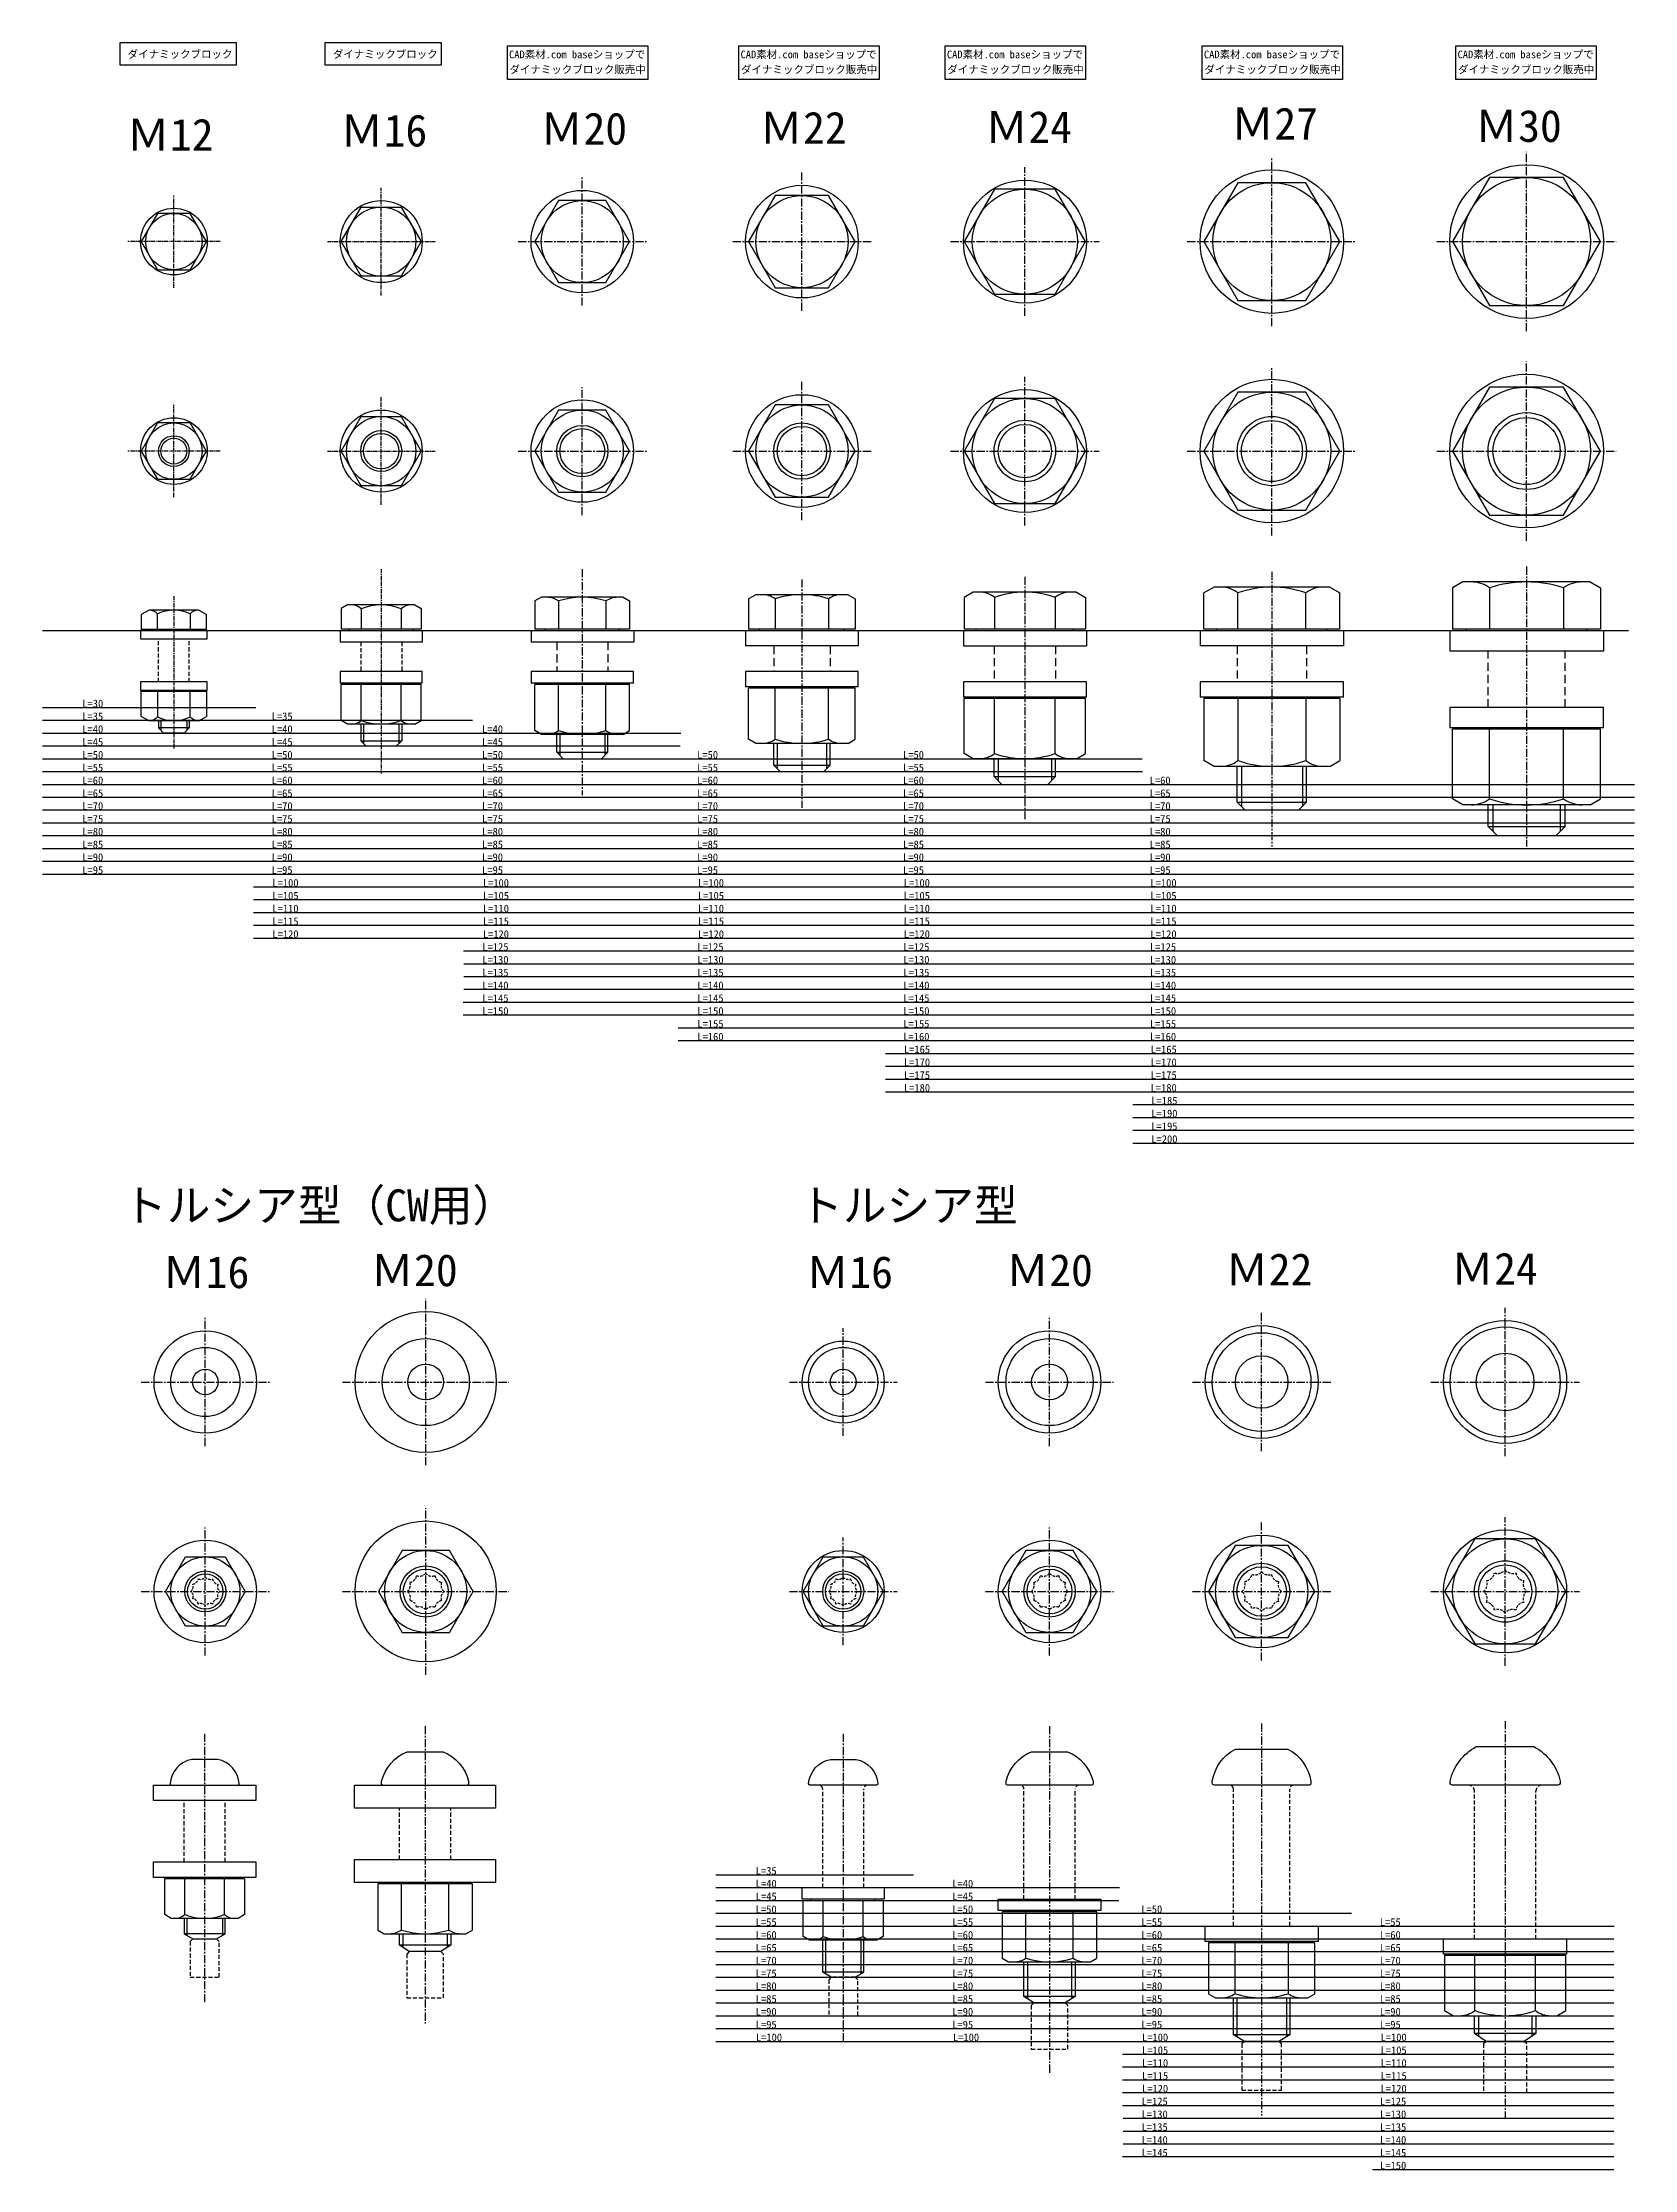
# Model space of a CAD drawing. Header units: millimetres. Extents: x 233 to 3318, y 47 to 2014.
# Drawn here: x 255 to 876, y 82 to 912 of the extents above; entities that cross this region are included whole.
import ezdxf
from ezdxf.enums import TextEntityAlignment as Align

# ---------------------------------------------------------------- set-up
doc = ezdxf.new("R2010")
doc.units = ezdxf.units.MM
doc.linetypes.add('csc_CENTER', pattern=[50.8, 31.75, -6.35, 6.35, -6.35])
doc.linetypes.add('csc_HIDDEN', pattern=[4.7625, 3.175, -1.5875])
doc.layers.get('Defpoints').update_dxf_attribs({"color": 251})
doc.styles.add('ＭＳ ゴシック', font='MS Gothic.ttf')

msp = doc.modelspace()

# ---------------------------------------------------------------- texts
at = {"color": 6, "style": 'ＭＳ ゴシック'}
for p in [(308.8, 907.7), (388.88, 907.7)]:
    msp.add_text('ダイナミックブロック', height=3, dxfattribs=at).set_placement(p, align=Align.MIDDLE)
at = {"style": 'ＭＳ ゴシック'}
for s, p in [('CAD素材.com baseショップで', (463.74, 907.57)), ('CAD素材.com baseショップで', (554.08, 907.57)), ('CAD素材.com baseショップで', (634.6, 907.57)), ('CAD素材.com baseショップで', (734.9, 907.57)), ('CAD素材.com baseショップで', (833.87, 907.57)), ('ダイナミックブロック販売中', (463.94, 901.71)), ('ダイナミックブロック販売中', (554.28, 901.71)), ('ダイナミックブロック販売中', (634.81, 901.71)), ('ダイナミックブロック販売中', (735.11, 901.71)), ('ダイナミックブロック販売中', (834.07, 901.71))]:
    msp.add_text(s, height=3, dxfattribs=at).set_placement(p, align=Align.MIDDLE)
for s, p in [('Ｍ12', (304.85, 869.91)), ('Ｍ20', (466.23, 872.3)), ('Ｍ22', (551.89, 872.63)), ('Ｍ24', (639.84, 872.89)), ('Ｍ27', (735.79, 874.26)), ('Ｍ30', (830.95, 873.33)), ('Ｍ20', (400.11, 426.77)), ('Ｍ20', (647.96, 426.77)), ('Ｍ22', (733.62, 427.1)), ('Ｍ24', (821.57, 427.35))]:
    msp.add_text(s, height=12.5, dxfattribs=at).set_placement(p, align=Align.CENTER)
for s, p in [('Ｍ16', (388.24, 877.78)), ('トルシア型（CW用）', (363.26, 458.31)), ('トルシア型', (593.03, 458.31)), ('Ｍ16', (318.82, 432.25)), ('Ｍ16', (569.97, 432.25))]:
    msp.add_text(s, height=12.5, dxfattribs=at).set_placement(p, align=Align.MIDDLE_CENTER)
for s, p in [('L=30', (270.66, 652.66)), ('L=35', (270.66, 647.66)), ('L=35', (344.56, 647.66)), ('L=40', (270.66, 642.66)), ('L=45', (270.66, 637.66)), ('L=40', (344.56, 642.66)), ('L=45', (344.56, 637.66)), ('L=40', (426.67, 642.66)), ('L=45', (426.67, 637.66)), ('L=50', (270.66, 632.66)), ('L=50', (344.56, 632.66)), ('L=50', (426.67, 632.66)), ('L=50', (510.58, 632.66)), ('L=50', (590.93, 632.66)), ('L=55', (270.66, 627.66)), ('L=60', (270.66, 622.66)), ('L=55', (344.56, 627.66)), ('L=60', (344.56, 622.66)), ('L=55', (426.67, 627.66)), ('L=60', (426.67, 622.66)), ('L=55', (510.58, 627.66)), ('L=60', (510.58, 622.66)), ('L=55', (590.93, 627.66)), ('L=60', (590.93, 622.66)), ('L=60', (687.18, 622.66)), ('L=65', (270.66, 617.66)), ('L=70', (270.66, 612.66)), ('L=65', (344.56, 617.66)), ('L=70', (344.56, 612.66)), ('L=65', (426.67, 617.66)), ('L=70', (426.67, 612.66)), ('L=65', (510.58, 617.66)), ('L=70', (510.58, 612.66)), ('L=65', (590.93, 617.66)), ('L=70', (590.93, 612.66)), ('L=65', (687.18, 617.66)), ('L=70', (687.18, 612.66)), ('L=75', (270.66, 607.66)), ('L=75', (344.56, 607.66)), ('L=75', (426.67, 607.66)), ('L=75', (510.58, 607.66)), ('L=75', (590.93, 607.66)), ('L=75', (687.18, 607.66)), ('L=80', (270.66, 602.66)), ('L=85', (270.66, 597.66)), ('L=80', (344.56, 602.66)), ('L=85', (344.56, 597.66)), ('L=80', (426.67, 602.66)), ('L=85', (426.67, 597.66)), ('L=80', (510.58, 602.66)), ('L=85', (510.58, 597.66)), ('L=80', (590.93, 602.66)), ('L=85', (590.93, 597.66)), ('L=80', (687.18, 602.66)), ('L=85', (687.18, 597.66)), ('L=90', (270.66, 592.66)), ('L=95', (270.66, 587.66)), ('L=90', (344.56, 592.66)), ('L=95', (344.56, 587.66)), ('L=90', (426.67, 592.66)), ('L=95', (426.67, 587.66)), ('L=90', (510.58, 592.66)), ('L=95', (510.58, 587.66)), ('L=90', (590.93, 592.66)), ('L=95', (590.93, 587.66)), ('L=90', (687.18, 592.66)), ('L=95', (687.18, 587.66)), ('L=100', (344.84, 582.66)), ('L=100', (426.95, 582.66)), ('L=100', (510.86, 582.66)), ('L=100', (591.21, 582.66)), ('L=100', (687.46, 582.66)), ('L=105', (344.84, 577.66)), ('L=110', (344.84, 572.66)), ('L=105', (426.95, 577.66)), ('L=110', (426.95, 572.66)), ('L=105', (510.86, 577.66)), ('L=110', (510.86, 572.66)), ('L=105', (591.21, 577.66)), ('L=110', (591.21, 572.66)), ('L=105', (687.46, 577.66)), ('L=110', (687.46, 572.66)), ('L=115', (344.84, 567.66)), ('L=120', (344.84, 562.66)), ('L=115', (426.95, 567.66)), ('L=120', (426.95, 562.66)), ('L=115', (510.86, 567.66)), ('L=120', (510.86, 562.66)), ('L=115', (591.21, 567.66)), ('L=120', (591.21, 562.66)), ('L=115', (687.46, 567.66)), ('L=120', (687.46, 562.66)), ('L=125', (426.77, 557.66)), ('L=125', (510.69, 557.66)), ('L=125', (591.03, 557.66)), ('L=125', (687.28, 557.66)), ('L=130', (426.77, 552.66)), ('L=135', (426.77, 547.66)), ('L=130', (510.69, 552.66)), ('L=135', (510.69, 547.66)), ('L=130', (591.03, 552.66)), ('L=135', (591.03, 547.66)), ('L=130', (687.28, 552.66)), ('L=135', (687.28, 547.66)), ('L=140', (426.77, 542.66)), ('L=145', (426.77, 537.66)), ('L=140', (510.69, 542.66)), ('L=145', (510.69, 537.66)), ('L=140', (591.03, 542.66)), ('L=145', (591.03, 537.66)), ('L=140', (687.28, 542.66)), ('L=145', (687.28, 537.66)), ('L=150', (426.77, 532.66)), ('L=150', (510.69, 532.66)), ('L=150', (591.03, 532.66)), ('L=150', (687.28, 532.66)), ('L=155', (510.68, 527.66)), ('L=160', (510.68, 522.66)), ('L=155', (591.02, 527.66)), ('L=160', (591.02, 522.66)), ('L=155', (687.28, 527.66)), ('L=160', (687.28, 522.66)), ('L=165', (591.27, 517.66)), ('L=170', (591.27, 512.66)), ('L=165', (687.52, 517.66)), ('L=170', (687.52, 512.66)), ('L=175', (591.27, 507.66)), ('L=175', (687.52, 507.66)), ('L=180', (591.27, 502.66)), ('L=180', (687.52, 502.66)), ('L=185', (687.8, 497.66)), ('L=190', (687.8, 492.66)), ('L=195', (687.8, 487.66)), ('L=200', (687.8, 482.66)), ('L=35', (533.45, 197.1)), ('L=40', (533.45, 192.1)), ('L=40', (610.13, 192.1)), ('L=45', (533.45, 187.1)), ('L=50', (533.45, 182.1)), ('L=45', (610.13, 187.1)), ('L=50', (610.13, 182.1)), ('L=50', (683.9, 182.1)), ('L=55', (533.45, 177.1)), ('L=60', (533.45, 172.1)), ('L=55', (610.13, 177.1)), ('L=60', (610.13, 172.1)), ('L=55', (683.9, 177.1)), ('L=60', (683.9, 172.1)), ('L=55', (776.97, 177.1)), ('L=60', (776.97, 172.1)), ('L=65', (533.45, 167.1)), ('L=65', (610.13, 167.1)), ('L=65', (683.9, 167.1)), ('L=65', (776.97, 167.1)), ('L=70', (533.45, 162.1)), ('L=75', (533.45, 157.1)), ('L=70', (610.13, 162.1)), ('L=75', (610.13, 157.1)), ('L=70', (683.9, 162.1)), ('L=75', (683.9, 157.1)), ('L=70', (776.97, 162.1)), ('L=75', (776.97, 157.1)), ('L=80', (533.45, 152.1)), ('L=85', (533.45, 147.1)), ('L=80', (610.13, 152.1)), ('L=85', (610.13, 147.1)), ('L=80', (683.9, 152.1)), ('L=85', (683.9, 147.1)), ('L=80', (776.97, 152.1)), ('L=85', (776.97, 147.1)), ('L=90', (533.45, 142.1)), ('L=90', (610.13, 142.1)), ('L=90', (683.9, 142.1)), ('L=90', (776.97, 142.1)), ('L=95', (533.45, 137.1)), ('L=100', (533.52, 132.1)), ('L=95', (610.13, 137.1)), ('L=100', (610.41, 132.1)), ('L=95', (683.9, 137.1)), ('L=100', (684.18, 132.1)), ('L=95', (776.97, 137.1)), ('L=100', (777.25, 132.1)), ('L=105', (684.18, 127.1)), ('L=110', (684.18, 122.1)), ('L=105', (777.25, 127.1)), ('L=110', (777.25, 122.1)), ('L=115', (684.18, 117.1)), ('L=115', (777.25, 117.1)), ('L=125', (684.01, 107.1)), ('L=120', (684.18, 112.1)), ('L=125', (777.08, 107.1)), ('L=120', (777.25, 112.1)), ('L=130', (684.01, 102.1)), ('L=135', (684.01, 97.1)), ('L=130', (777.08, 102.1)), ('L=135', (777.08, 97.1)), ('L=140', (684.01, 92.1)), ('L=140', (777.08, 92.1)), ('L=145', (684.01, 87.1)), ('L=145', (777.08, 87.1)), ('L=150', (777.08, 82.1))]:
    msp.add_text(s, height=3, dxfattribs=at).set_placement(p)

# ---------------------------------------------------------------- blocks, each defined once
blk = doc.blocks.new('*U95')
at = {"color": 0, "linetype": 'csc_CENTER', "lineweight": -2, "ltscale": 0.05}
for p, q in [((0, -18), (0, 18)), ((18, 0), (-18, 0))]:
    blk.add_line(p, q, dxfattribs=at)
at = {"color": 0, "linetype": 'ByBlock', "lineweight": -2}
for p, q in [((-6.35, 11), (-12.7, 0)), ((6.35, 11), (-6.35, 11)), ((12.7, 0), (6.35, 11)), ((-12.7, 0), (-6.35, -11)), ((6.35, -11), (12.7, 0)), ((-6.35, -11), (6.35, -11))]:
    blk.add_line(p, q, dxfattribs=at)
for radius in [13, 11]:
    blk.add_circle((0, 0), radius, dxfattribs=at)
blk = doc.blocks.new('*U97')
at = {"color": 0, "linetype": 'csc_CENTER', "lineweight": -2, "ltscale": 0.05}
for p, q in [((0, -18), (0, 18)), ((18, 0), (-18, 0))]:
    blk.add_line(p, q, dxfattribs=at)
at = {"color": 0, "linetype": 'ByBlock', "lineweight": -2}
for p, q in [((-6.35, 11), (-12.7, 0)), ((6.35, 11), (-6.35, 11)), ((12.7, 0), (6.35, 11)), ((-12.7, 0), (-6.35, -11)), ((6.35, -11), (12.7, 0)), ((-6.35, -11), (6.35, -11))]:
    blk.add_line(p, q, dxfattribs=at)
for radius in [13, 11, 6, 5.05]:
    blk.add_circle((0, 0), radius, dxfattribs=at)
blk = doc.blocks.new('*U99')
at = {"color": 0, "linetype": 'csc_CENTER', "lineweight": -2, "ltscale": 0.05}
blk.add_line((0, 13.43), (0, -46), dxfattribs=at)
at = {"color": 0, "linetype": 'ByBlock', "lineweight": -2}
for p, q in [((-10, 0.5), (-10, 0)), ((10, 0.5), (10, 0)), ((-10, -23.2), (-10, -23.7)), ((10, -23.2), (10, -23.7)), ((-6, -35.2), (-6, -38)), ((6, -38), (-6, -38)), ((-6, -38), (-4, -40)), ((-5.05, -35.2), (-5.05, -38.95)), ((4, -40), (-4, -40)), ((6, -38), (4, -40)), ((5.05, -35.2), (5.05, -38.95)), ((6, -35.2), (6, -38))]:
    blk.add_line(p, q, dxfattribs=at)
at = {"color": 0, "linetype": 'csc_HIDDEN', "lineweight": -2, "ltscale": 0.5}
for p, q in [((-6, -20), (-6, -3.2)), ((6, -20), (6, -3.2))]:
    blk.add_line(p, q, dxfattribs=at)
at = {"color": 0, "linetype": 'ByBlock', "lineweight": -2}
for points in [[(-13, -3.2), (13, -3.2), (13, 0), (-13, 0)], [(-13, -23.2), (13, -23.2), (13, -20), (-13, -20)]]:
    blk.add_lwpolyline(points, close=True, dxfattribs=at)
for points in [[(-9.7, 8), (-12.7, 6.27)], [(-12.7, 6.27), (-12.7, 0.5), (12.7, 0.5), (12.7, 6.27)], [(9.7, 8), (-9.7, 8)], [(9.7, 8), (12.7, 6.27)], [(-12.7, -33.47), (-12.7, -23.7), (12.7, -23.7), (12.7, -33.47)], [(-9.7, -35.2), (-12.7, -33.47)], [(9.7, -35.2), (-9.7, -35.2)], [(9.7, -35.2), (12.7, -33.47)]]:
    blk.add_lwpolyline(points, dxfattribs=at)
for points in [[(-6.35, 0.5), (-6.35, 6.5, 0.224305), (-9.53, 8, 0.224305)], [(9.53, 8, 0.224305), (6.35, 6.5), (6.35, 0.5)], [(-6.35, -23.7), (-6.35, -33.7, -0.224305), (-9.53, -35.2, -0.224305)], [(9.53, -35.2, -0.224305), (6.35, -33.7), (6.35, -23.7)]]:
    blk.add_lwpolyline(points, format="xyb", dxfattribs=at)
for centre, start, end in [((0, -6.19), 63.42184, 116.57816), ((0, -21.01), 243.42184, 296.57816)]:
    blk.add_arc(centre, 14.19, start, end, dxfattribs=at)
blk = doc.blocks.new('*U96')
at = {"color": 0, "linetype": 'csc_CENTER', "lineweight": -2, "ltscale": 0.05}
for p, q in [((0, -21), (0, 21)), ((-21, 0), (21, 0))]:
    blk.add_line(p, q, dxfattribs=at)
at = {"color": 0, "linetype": 'ByBlock', "lineweight": -2}
for p, q in [((-15.59, 0), (-7.79, 13.5)), ((-7.79, 13.5), (7.79, 13.5)), ((7.79, 13.5), (15.59, 0)), ((-7.79, -13.5), (-15.59, 0)), ((15.59, 0), (7.79, -13.5)), ((7.79, -13.5), (-7.79, -13.5))]:
    blk.add_line(p, q, dxfattribs=at)
for radius in [16, 13.5]:
    blk.add_circle((0, 0), radius, dxfattribs=at)
blk = doc.blocks.new('*U98')
at = {"color": 0, "linetype": 'csc_CENTER', "lineweight": -2, "ltscale": 0.05}
for p, q in [((0, -21), (0, 21)), ((-21, 0), (21, 0))]:
    blk.add_line(p, q, dxfattribs=at)
at = {"color": 0, "linetype": 'ByBlock', "lineweight": -2}
for p, q in [((-15.59, 0), (-7.79, 13.5)), ((-7.79, 13.5), (7.79, 13.5)), ((7.79, 13.5), (15.59, 0)), ((-7.79, -13.5), (-15.59, 0)), ((15.59, 0), (7.79, -13.5)), ((7.79, -13.5), (-7.79, -13.5))]:
    blk.add_line(p, q, dxfattribs=at)
for radius in [16, 13.5, 8, 6.9]:
    blk.add_circle((0, 0), radius, dxfattribs=at)
blk = doc.blocks.new('*U100')
at = {"color": 0, "linetype": 'csc_CENTER', "lineweight": -2, "ltscale": 0.05}
blk.add_line((0, 23.96), (0, -55.73), dxfattribs=at)
at = {"color": 0, "linetype": 'ByBlock', "lineweight": -2}
for p, q in [((-15.59, 8.56), (-15.59, 0.5)), ((13.09, 10), (-13.09, 10)), ((-7.79, 8.56), (-7.79, 0.5)), ((7.79, 8.56), (7.79, 0.5)), ((15.59, 8.56), (15.59, 0.5)), ((-16, 0), (-16, -4.5)), ((-16, 0), (16, 0)), ((15.59, 0.5), (-15.59, 0.5)), ((-12.5, 0.5), (-12.5, 0)), ((12.5, 0.5), (12.5, 0)), ((16, -4.5), (-16, -4.5)), ((16, 0), (16, -4.5)), ((16, -16), (-16, -16)), ((-16, -16), (-16, -20.5)), ((16, -20.5), (16, -16)), ((16, -20.5), (-16, -20.5)), ((15.59, -21), (-15.59, -21)), ((-15.59, -35.06), (-15.59, -21)), ((-12.5, -21), (-12.5, -20.5)), ((-7.79, -35.06), (-7.79, -21)), ((7.79, -35.06), (7.79, -21)), ((12.5, -21), (12.5, -20.5)), ((15.59, -35.06), (15.59, -21)), ((13.09, -36.5), (-13.09, -36.5)), ((-8, -36.5), (-8, -43)), ((-6.9, -36.5), (-6.9, -44.1)), ((6.9, -36.5), (6.9, -44.1)), ((8, -36.5), (8, -43)), ((-8, -43), (8, -43)), ((-8, -43), (-6, -45)), ((-6, -45), (6, -45)), ((8, -43), (6, -45))]:
    blk.add_line(p, q, dxfattribs=at)
at = {"color": 0, "linetype": 'csc_HIDDEN', "lineweight": -2, "ltscale": 0.5}
for p, q in [((-8, -4.5), (-8, -16)), ((8, -4.5), (8, -16))]:
    blk.add_line(p, q, dxfattribs=at)
at = {"color": 0, "linetype": 'ByBlock', "lineweight": -2}
for points in [[(-13.09, 10), (-15.59, 8.56)], [(13.09, 10), (15.59, 8.56)], [(-13.09, -36.5), (-15.59, -35.06)], [(13.09, -36.5), (15.59, -35.06)]]:
    blk.add_lwpolyline(points, dxfattribs=at)
for centre, radius, start, end in [((-11.69, 4.02), 5.98, 49.35373, 90), ((0, -11.77), 21.77, 69.02116, 110.97884), ((11.69, 4.02), 5.98, 90, 130.64627), ((-11.69, -30.52), 5.98, 270, 310.64627), ((0, -14.73), 21.77, 249.02116, 290.97884), ((11.69, -30.52), 5.98, 229.35373, 270)]:
    blk.add_arc(centre, radius, start, end, dxfattribs=at)

# ---------------------------------------------------------------- linework, layer by layer
at = {"linetype": 'csc_CENTER', "ltscale": 0.1}
for p, q in [((638.46, 805.42), (638.46, 863.42)), ((638.46, 805.42), (638.46, 863.42)), ((734.85, 801.42), (734.85, 867.42)), ((834.23, 799.42), (834.23, 869.42)), ((465.77, 809.42), (465.77, 859.42)), ((551.46, 807.42), (551.46, 861.42)), ((440.77, 834.42), (490.77, 834.42)), ((524.46, 834.42), (578.46, 834.42)), ((609.46, 834.42), (667.46, 834.42)), ((701.85, 834.42), (767.85, 834.42)), ((799.23, 834.42), (869.23, 834.42)), ((638.46, 723.67), (638.46, 781.67)), ((638.46, 723.67), (638.46, 781.67)), ((734.85, 719.67), (734.85, 785.67)), ((834.23, 717.67), (834.23, 787.67)), ((465.77, 727.67), (465.77, 777.67)), ((551.46, 725.67), (551.46, 779.67)), ((440.77, 752.67), (490.77, 752.67)), ((524.46, 752.67), (578.46, 752.67)), ((609.46, 752.67), (667.46, 752.67)), ((701.85, 752.67), (767.85, 752.67)), ((799.23, 752.67), (869.23, 752.67)), ((465.77, 706.58), (465.77, 618.38)), ((734.85, 705.58), (734.85, 598.38)), ((834.23, 707.58), (834.23, 598.38)), ((551.46, 702.58), (551.46, 613.38)), ((638.46, 703.58), (638.46, 608.38)), ((404.66, 356.86), (404.66, 421.86)), ((730.85, 362.36), (730.85, 416.36)), ((318.66, 364.36), (318.66, 414.36)), ((567.57, 368.36), (567.57, 410.36)), ((648.1, 364.36), (648.1, 414.36)), ((293.66, 389.36), (343.66, 389.36)), ((372.16, 389.36), (437.16, 389.36)), ((546.57, 389.36), (588.57, 389.36)), ((623.1, 389.36), (673.1, 389.36)), ((703.85, 389.36), (757.85, 389.36)), ((796.88, 389.36), (854.88, 389.36)), ((318.66, 282.62), (318.66, 332.62)), ((404.66, 275.12), (404.66, 340.12)), ((648.1, 282.62), (648.1, 332.62)), ((730.85, 280.62), (730.85, 334.62)), ((825.88, 278.62), (825.88, 336.62)), ((567.57, 286.62), (567.57, 328.62)), ((293.66, 307.62), (343.66, 307.62)), ((372.16, 307.62), (437.16, 307.62)), ((546.57, 307.62), (588.57, 307.62)), ((623.1, 307.62), (673.1, 307.62)), ((703.85, 307.62), (757.85, 307.62)), ((796.88, 307.62), (854.88, 307.62))]:
    msp.add_line(p, q, dxfattribs=at)
for p, q in [((721.57, 857.42), (708.3, 834.42)), ((748.13, 857.42), (721.57, 857.42)), ((761.41, 834.42), (748.13, 857.42)), ((819.8, 859.42), (805.36, 834.42)), ((848.66, 859.42), (819.8, 859.42)), ((863.1, 834.42), (848.66, 859.42)), ((456.53, 850.42), (447.29, 834.42)), ((475, 850.42), (456.53, 850.42)), ((484.24, 834.42), (475, 850.42)), ((541.07, 852.42), (530.68, 834.42)), ((561.86, 852.42), (541.07, 852.42)), ((572.25, 834.42), (561.86, 852.42)), ((626.62, 854.92), (614.78, 834.42)), ((650.29, 854.92), (626.62, 854.92)), ((662.13, 834.42), (650.29, 854.92)), ((447.29, 834.42), (456.53, 818.42)), ((475, 818.42), (484.24, 834.42)), ((530.68, 834.42), (541.07, 816.42)), ((561.86, 816.42), (572.25, 834.42)), ((614.78, 834.42), (626.62, 813.92)), ((650.29, 813.92), (662.13, 834.42)), ((708.3, 834.42), (721.57, 811.42)), ((748.13, 811.42), (761.41, 834.42)), ((805.36, 834.42), (819.8, 809.42)), ((848.66, 809.42), (863.1, 834.42)), ((456.53, 818.42), (475, 818.42)), ((541.07, 816.42), (561.86, 816.42)), ((626.62, 813.92), (650.29, 813.92)), ((721.57, 811.42), (748.13, 811.42)), ((819.8, 809.42), (848.66, 809.42)), ((626.62, 773.17), (614.78, 752.67)), ((650.29, 773.17), (626.62, 773.17)), ((662.13, 752.67), (650.29, 773.17)), ((721.57, 775.67), (708.3, 752.67)), ((748.13, 775.67), (721.57, 775.67)), ((761.41, 752.67), (748.13, 775.67)), ((819.8, 777.67), (805.36, 752.67)), ((848.66, 777.67), (819.8, 777.67)), ((863.1, 752.67), (848.66, 777.67)), ((456.53, 768.67), (447.29, 752.67)), ((475, 768.67), (456.53, 768.67)), ((484.24, 752.67), (475, 768.67)), ((541.07, 770.67), (530.68, 752.67)), ((561.86, 770.67), (541.07, 770.67)), ((572.25, 752.67), (561.86, 770.67)), ((447.29, 752.67), (456.53, 736.67)), ((475, 736.67), (484.24, 752.67)), ((530.68, 752.67), (541.07, 734.67)), ((561.86, 734.67), (572.25, 752.67)), ((614.78, 752.67), (626.62, 732.17)), ((650.29, 732.17), (662.13, 752.67)), ((708.3, 752.67), (721.57, 729.67)), ((748.13, 729.67), (761.41, 752.67)), ((805.36, 752.67), (819.8, 727.67)), ((848.66, 727.67), (863.1, 752.67)), ((456.53, 736.67), (475, 736.67)), ((541.07, 734.67), (561.86, 734.67)), ((626.62, 732.17), (650.29, 732.17)), ((721.57, 729.67), (748.13, 729.67)), ((819.8, 727.67), (848.66, 727.67)), ((618.28, 697.61), (614.78, 695.59)), ((658.63, 697.61), (618.28, 697.61)), ((658.63, 697.61), (662.13, 695.59)), ((712.3, 699.61), (708.3, 697.3)), ((708.3, 683.11), (708.3, 697.3)), ((757.41, 699.61), (712.3, 699.61)), ((721.57, 683.11), (721.57, 697.3)), ((748.13, 683.11), (748.13, 697.3)), ((757.41, 699.61), (761.41, 697.3)), ((761.41, 683.11), (761.41, 697.3)), ((809.36, 701.61), (805.36, 699.3)), ((805.36, 699.3), (805.36, 683.11)), ((859.1, 701.61), (809.36, 701.61)), ((819.8, 699.3), (819.8, 683.11)), ((848.66, 699.3), (848.66, 683.11)), ((859.1, 701.61), (863.1, 699.3)), ((863.1, 699.3), (863.1, 683.11)), ((449.79, 695.61), (447.29, 694.17)), ((447.29, 694.17), (447.29, 683.11)), ((481.74, 695.61), (449.79, 695.61)), ((456.53, 694.17), (456.53, 683.11)), ((475, 694.17), (475, 683.11)), ((481.74, 695.61), (484.24, 694.17)), ((484.24, 694.17), (484.24, 683.11)), ((533.43, 696.61), (530.68, 695.03)), ((530.68, 695.03), (530.68, 683.11)), ((569.5, 696.61), (533.43, 696.61)), ((541.07, 695.03), (541.07, 683.11)), ((561.86, 695.03), (561.86, 683.11)), ((569.5, 696.61), (572.25, 695.03)), ((572.25, 695.03), (572.25, 683.11)), ((614.78, 695.59), (614.78, 683.11)), ((626.62, 695.59), (626.62, 683.11)), ((650.29, 695.59), (650.29, 683.11)), ((662.13, 695.59), (662.13, 683.11)), ((445.77, 682.61), (445.77, 678.11)), ((445.77, 682.61), (485.91, 682.61)), ((484.24, 683.11), (447.29, 683.11)), ((451.27, 682.61), (451.27, 683.11)), ((480.27, 682.61), (480.27, 683.11)), ((485.91, 682.61), (485.91, 678.11)), ((529.46, 682.61), (529.46, 676.61)), ((529.46, 682.61), (573.46, 682.61)), ((572.25, 683.11), (530.68, 683.11)), ((534.96, 682.61), (534.96, 683.11)), ((567.96, 682.61), (567.96, 683.11)), ((573.46, 682.61), (573.46, 676.61)), ((614.46, 682.61), (614.46, 676.61)), ((614.46, 682.61), (662.46, 682.61)), ((662.13, 683.11), (614.78, 683.11)), ((619.46, 682.61), (619.46, 683.11)), ((657.46, 682.61), (657.46, 683.11)), ((662.46, 682.61), (662.46, 676.61)), ((706.85, 682.61), (706.85, 676.61)), ((706.85, 682.61), (762.85, 682.61)), ((761.41, 683.11), (708.3, 683.11)), ((713.35, 682.61), (713.35, 683.11)), ((756.35, 682.61), (756.35, 683.11)), ((762.85, 682.61), (762.85, 676.61)), ((804.23, 682.61), (804.23, 674.61)), ((804.23, 682.61), (864.23, 682.61)), ((863.1, 683.11), (805.36, 683.11)), ((810.73, 682.61), (810.73, 683.11)), ((857.73, 682.61), (857.73, 683.11)), ((864.23, 682.61), (864.23, 674.61)), ((485.91, 678.11), (445.77, 678.11)), ((573.46, 676.61), (529.46, 676.61)), ((614.46, 676.61), (662.46, 676.61)), ((762.85, 676.61), (706.85, 676.61)), ((864.23, 674.61), (804.23, 674.61)), ((485.77, 666.61), (445.77, 666.61)), ((445.77, 666.61), (445.77, 662.11)), ((485.77, 662.11), (485.77, 666.61)), ((573.46, 666.61), (529.46, 666.61)), ((529.46, 666.61), (529.46, 660.61)), ((573.46, 660.61), (573.46, 666.61)), ((485.77, 662.11), (445.77, 662.11)), ((484.24, 661.61), (447.29, 661.61)), ((447.29, 643.56), (447.29, 661.61)), ((451.27, 662.11), (451.27, 661.61)), ((456.53, 643.56), (456.53, 661.61)), ((475, 643.56), (475, 661.61)), ((480.27, 662.11), (480.27, 661.61)), ((484.24, 643.56), (484.24, 661.61)), ((573.46, 660.61), (529.46, 660.61)), ((572.25, 660.11), (530.68, 660.11)), ((530.68, 640.2), (530.68, 660.11)), ((534.96, 660.61), (534.96, 660.11)), ((541.07, 640.2), (541.07, 660.11)), ((561.86, 640.2), (561.86, 660.11)), ((567.96, 660.61), (567.96, 660.11)), ((572.25, 640.2), (572.25, 660.11)), ((662.46, 662.61), (614.46, 662.61)), ((614.46, 662.61), (614.46, 656.61)), ((662.46, 656.61), (614.46, 656.61)), ((662.13, 656.11), (614.78, 656.11)), ((614.78, 634.63), (614.78, 656.11)), ((619.46, 656.61), (619.46, 656.11)), ((626.62, 634.63), (626.62, 656.11)), ((650.29, 634.63), (650.29, 656.11)), ((657.46, 656.61), (657.46, 656.11)), ((662.13, 634.63), (662.13, 656.11)), ((662.46, 656.61), (662.46, 662.61)), ((762.85, 662.61), (706.85, 662.61)), ((706.85, 662.61), (706.85, 656.61)), ((762.85, 656.61), (706.85, 656.61)), ((761.41, 656.11), (708.3, 656.11)), ((708.3, 656.11), (708.3, 631.92)), ((713.35, 656.61), (713.35, 656.11)), ((721.57, 656.11), (721.57, 631.92)), ((748.13, 656.11), (748.13, 631.92)), ((756.35, 656.61), (756.35, 656.11)), ((761.41, 656.11), (761.41, 631.92)), ((762.85, 656.61), (762.85, 662.61)), ((864.23, 652.61), (804.23, 652.61)), ((804.23, 652.61), (804.23, 644.61)), ((864.23, 644.61), (864.23, 652.61)), ((449.79, 642.11), (447.29, 643.56)), ((481.74, 642.11), (449.79, 642.11)), ((455.77, 635.11), (455.77, 642.11)), ((457.02, 642.11), (457.02, 633.86)), ((474.52, 642.11), (474.52, 633.86)), ((475.77, 635.11), (475.77, 642.11)), ((481.74, 642.11), (484.24, 643.56)), ((533.43, 638.61), (530.68, 640.2)), ((569.5, 638.61), (572.25, 640.2)), ((864.23, 644.61), (804.23, 644.61)), ((863.1, 644.11), (805.36, 644.11)), ((805.36, 616.92), (805.36, 644.11)), ((810.73, 644.61), (810.73, 644.11)), ((819.8, 616.92), (819.8, 644.11)), ((848.66, 616.92), (848.66, 644.11)), ((857.73, 644.61), (857.73, 644.11)), ((863.1, 616.92), (863.1, 644.11)), ((455.77, 635.11), (475.77, 635.11)), ((458.27, 632.61), (455.77, 635.11)), ((458.27, 632.61), (473.27, 632.61)), ((473.27, 632.61), (475.77, 635.11)), ((569.5, 638.61), (533.43, 638.61)), ((540.46, 630.11), (540.46, 638.61)), ((541.81, 638.61), (541.81, 628.76)), ((561.11, 638.61), (561.11, 628.76)), ((562.46, 630.11), (562.46, 638.61)), ((618.28, 632.61), (614.78, 634.63)), ((658.63, 632.61), (618.28, 632.61)), ((626.46, 625.61), (626.46, 632.61)), ((628.06, 632.61), (628.06, 624.01)), ((648.86, 632.61), (648.86, 624.01)), ((650.46, 625.61), (650.46, 632.61)), ((658.63, 632.61), (662.13, 634.63)), ((712.3, 629.61), (708.3, 631.92)), ((757.41, 629.61), (761.41, 631.92)), ((540.46, 630.11), (562.46, 630.11)), ((542.96, 627.61), (540.46, 630.11)), ((542.96, 627.61), (559.96, 627.61)), ((559.96, 627.61), (562.46, 630.11)), ((626.46, 625.61), (650.46, 625.61)), ((629.46, 622.61), (626.46, 625.61)), ((629.46, 622.61), (647.46, 622.61)), ((647.46, 622.61), (650.46, 625.61)), ((757.41, 629.61), (712.3, 629.61)), ((721.35, 615.61), (721.35, 629.61)), ((722.95, 629.61), (722.95, 614.01)), ((746.75, 629.61), (746.75, 614.01)), ((748.35, 615.61), (748.35, 629.61)), ((721.35, 615.61), (748.35, 615.61)), ((724.35, 612.61), (721.35, 615.61)), ((745.35, 612.61), (748.35, 615.61)), ((809.36, 614.61), (805.36, 616.92)), ((859.1, 614.61), (809.36, 614.61)), ((819.23, 606.11), (819.23, 614.61)), ((821.13, 614.61), (821.13, 604.21)), ((847.33, 614.61), (847.33, 604.21)), ((849.23, 606.11), (849.23, 614.61)), ((859.1, 614.61), (863.1, 616.92)), ((724.35, 612.61), (745.35, 612.61)), ((819.23, 606.11), (849.23, 606.11)), ((822.73, 602.61), (819.23, 606.11)), ((845.73, 602.61), (849.23, 606.11)), ((822.73, 602.61), (845.73, 602.61)), ((305.9, 195.55), (305.9, 196.05)), ((310.61, 181.49), (310.61, 195.55)), ((330.9, 195.55), (330.9, 196.05)), ((389.91, 194.05), (389.91, 193.55)), ((395.17, 175.49), (395.17, 193.55)), ((413.64, 175.49), (413.64, 193.55)), ((418.91, 194.05), (418.91, 193.55)), ((555.07, 187.05), (555.07, 187.55)), ((559.78, 172.99), (559.78, 187.05)), ((580.07, 187.05), (580.07, 187.55)), ((633.6, 183.05), (633.6, 182.55)), ((662.6, 183.05), (662.6, 182.55)), ((638.87, 164.49), (638.87, 182.55)), ((657.34, 164.49), (657.34, 182.55)), ((714.35, 171.05), (714.35, 170.55)), ((720.46, 150.64), (720.46, 170.55)), ((747.35, 171.05), (747.35, 170.55)), ((806.88, 166.05), (806.88, 165.55)), ((844.88, 166.05), (844.88, 165.55)), ((814.05, 144.07), (814.05, 165.55)), ((837.72, 144.07), (837.72, 165.55)), ((815.48, 142.05), (815.48, 134)), ((836.28, 142.05), (836.28, 134))]:
    msp.add_line(p, q)
at = {"linetype": 'csc_HIDDEN'}
for p, q in [((455.77, 678.11), (455.77, 666.61)), ((475.77, 678.11), (475.77, 666.61)), ((540.46, 676.61), (540.46, 666.61)), ((562.46, 676.61), (562.46, 666.61)), ((626.46, 676.61), (626.46, 662.61)), ((650.46, 676.61), (650.46, 662.61)), ((721.35, 676.61), (721.35, 662.61)), ((748.35, 676.61), (748.35, 662.61)), ((819.23, 652.61), (819.23, 674.61)), ((849.23, 652.61), (849.23, 674.61))]:
    msp.add_line(p, q, dxfattribs=at)
for points in [[(285.4, 912.11), (330.67, 912.11), (330.67, 903.28), (285.4, 903.28)], [(365.48, 912.11), (410.75, 912.11), (410.75, 903.28), (365.48, 903.28)], [(436.54, 910.87), (491.31, 910.87), (491.31, 897.73), (436.54, 897.73)], [(526.88, 910.87), (581.65, 910.87), (581.65, 897.73), (526.88, 897.73)], [(607.41, 910.87), (662.17, 910.87), (662.17, 897.73), (607.41, 897.73)], [(707.71, 910.87), (762.47, 910.87), (762.47, 897.73), (707.71, 897.73)], [(806.68, 910.87), (861.44, 910.87), (861.44, 897.73), (806.68, 897.73)], [(710.07, 307.62), (720.46, 289.62), (741.24, 289.62), (751.63, 307.62), (741.24, 325.62), (720.46, 325.62)], [(802.21, 307.62), (814.05, 287.12), (837.72, 287.12), (849.55, 307.62), (837.72, 328.12), (814.05, 328.12)], [(310.87, 321.12), (326.46, 321.12), (334.25, 307.62), (326.46, 294.12), (310.87, 294.12), (303.07, 307.62)], [(386.19, 307.62), (395.43, 291.62), (413.9, 291.62), (423.14, 307.62), (413.9, 323.62), (395.43, 323.62)], [(559.78, 321.12), (575.37, 321.12), (583.16, 307.62), (575.37, 294.12), (559.78, 294.12), (551.98, 307.62)], [(629.63, 307.62), (638.87, 291.62), (657.34, 291.62), (666.58, 307.62), (657.34, 323.62), (638.87, 323.62)], [(338.4, 226.05), (298.4, 226.05), (298.4, 232.05), (338.4, 232.05)], [(431.91, 223.05), (376.91, 223.05), (376.91, 232.05), (431.91, 232.05)], [(338.4, 196.05), (298.4, 196.05), (298.4, 202.05), (338.4, 202.05)], [(431.91, 194.05), (376.91, 194.05), (376.91, 203.05), (431.91, 203.05)], [(333.99, 181.49), (331.49, 180.05), (305.32, 180.05), (302.82, 181.49), (302.82, 195.55), (333.99, 195.55)], [(388.43, 174.05), (420.38, 174.05), (422.88, 175.49), (422.88, 193.55), (385.93, 193.55), (385.93, 175.49)], [(583.57, 187.55), (551.57, 187.55), (551.57, 192.05), (583.57, 192.05)], [(583.16, 172.99), (580.66, 171.55), (554.48, 171.55), (551.98, 172.99), (551.98, 187.05), (583.16, 187.05)], [(668.1, 183.05), (628.1, 183.05), (628.1, 187.55), (668.1, 187.55)], [(632.13, 163.05), (664.08, 163.05), (666.58, 164.49), (666.58, 182.55), (629.63, 182.55), (629.63, 164.49)], [(752.85, 171.05), (708.85, 171.05), (708.85, 177.05), (752.85, 177.05)], [(712.82, 149.05), (748.88, 149.05), (751.63, 150.64), (751.63, 170.55), (710.07, 170.55), (710.07, 150.64)], [(849.88, 166.05), (801.88, 166.05), (801.88, 172.05), (849.88, 172.05)], [(805.71, 142.05), (846.05, 142.05), (849.55, 144.07), (849.55, 165.55), (802.21, 165.55), (802.21, 144.07)]]:
    msp.add_lwpolyline(points, close=True)
at = {"linetype": 'csc_CENTER', "ltscale": 0.1}
for points in [[(825.88, 360.36), (825.88, 418.36)], [(318.4, 252.05), (318.4, 147.05)], [(404.41, 255.05), (404.41, 139.05)], [(567.57, 252.05), (567.57, 132.05)], [(648.1, 255.05), (648.1, 119.05)], [(730.85, 256.05), (730.85, 103.05)], [(825.88, 257.05), (825.88, 102.05)]]:
    msp.add_lwpolyline(points, dxfattribs=at)
at = {"linetype": 'csc_HIDDEN', "ltscale": 0.3}
for points in [[(825.88, 316.02, -0.327967), (821.68, 314.89, -0.327967), (818.61, 311.82, -0.327967), (817.48, 307.62, -0.327967), (818.61, 303.42, -0.327967), (821.68, 300.34, -0.327967), (825.88, 299.22, -0.327967), (830.08, 300.34, -0.327967), (833.16, 303.42, -0.327967), (834.28, 307.62, -0.327967), (833.16, 311.82, -0.327967), (830.08, 314.89, -0.327967)], [(318.66, 313.27, -0.327967), (315.84, 312.51, -0.327967), (313.77, 310.44, -0.327967), (313.01, 307.62, -0.327967), (313.77, 304.79, -0.327967), (315.84, 302.72, -0.327967), (318.66, 301.97, -0.327967), (321.49, 302.72, -0.327967), (323.56, 304.79, -0.327967), (324.31, 307.62, -0.327967), (323.56, 310.44, -0.327967), (321.49, 312.51, -0.327967)], [(404.66, 314.77, -0.327967), (401.09, 313.81, -0.327967), (398.47, 311.19, -0.327967), (397.51, 307.62, -0.327967), (398.47, 304.04, -0.327967), (401.09, 301.43, -0.327967), (404.66, 300.47, -0.327967), (408.24, 301.43, -0.327967), (410.86, 304.04, -0.327967), (411.81, 307.62, -0.327967), (410.86, 311.19, -0.327967), (408.24, 313.81, -0.327967)], [(567.57, 313.27, -0.327967), (564.75, 312.51, -0.327967), (562.68, 310.44, -0.327967), (561.92, 307.62, -0.327967), (562.68, 304.79, -0.327967), (564.75, 302.72, -0.327967), (567.57, 301.97, -0.327967), (570.4, 302.72, -0.327967), (572.46, 304.79, -0.327967), (573.22, 307.62, -0.327967), (572.46, 310.44, -0.327967), (570.4, 312.51, -0.327967)], [(648.1, 314.77, -0.327967), (644.53, 313.81, -0.327967), (641.91, 311.19, -0.327967), (640.95, 307.62, -0.327967), (641.91, 304.04, -0.327967), (644.53, 301.43, -0.327967), (648.1, 300.47, -0.327967), (651.68, 301.43, -0.327967), (654.29, 304.04, -0.327967), (655.25, 307.62, -0.327967), (654.29, 311.19, -0.327967), (651.68, 313.81, -0.327967)], [(730.85, 315.32, -0.327967), (727, 314.29, -0.327967), (724.18, 311.47, -0.327967), (723.15, 307.62, -0.327967), (724.18, 303.77, -0.327967), (727, 300.95, -0.327967), (730.85, 299.92, -0.327967), (734.7, 300.95, -0.327967), (737.52, 303.77, -0.327967), (738.55, 307.62, -0.327967), (737.52, 311.47, -0.327967), (734.7, 314.29, -0.327967)]]:
    msp.add_lwpolyline(points, format="xyb", close=True, dxfattribs=at)
for points in [[(331.4, 232.05, 0.414214), (331.9, 232.55, 0.342894), (323.4, 242.05), (313.4, 242.05, 0.342894), (304.9, 232.55, 0.414214), (305.4, 232.05)], [(387.91, 232.05, -0.414214), (387.41, 232.55), (387.41, 233.55, -0.242013), (397.41, 245.05), (411.41, 245.05, -0.242013), (421.41, 233.55), (421.41, 232.55, -0.414214), (420.91, 232.05)], [(741.1, 246.05, -0.239449), (750.1, 233.55), (750.1, 232.8, -0.414214), (749.35, 232.05), (712.35, 232.05, -0.414214), (711.6, 232.8), (711.6, 233.55, -0.239449), (720.6, 246.05), (741.1, 246.05)], [(837.13, 247.05, -0.21759), (847.38, 233.55), (847.38, 233.05, -0.414214), (846.38, 232.05), (805.38, 232.05, -0.414214), (804.38, 233.05), (804.38, 233.55, -0.21759), (814.63, 247.05), (837.13, 247.05)], [(306.71, 180.05, 0.179236), (310.61, 181.49, 0.185148), (326.2, 181.49), (326.2, 195.55)], [(555.88, 171.55, 0.179236), (559.78, 172.99, 0.185148), (575.37, 172.99), (575.37, 187.05)], [(390.55, 174.05, 0.152611), (395.17, 175.49, 0.15625), (413.64, 175.49, 0.152611), (418.26, 174.05)], [(741.24, 170.55), (741.24, 150.64, 0.149369), (746.44, 149.05)], [(634.25, 163.05, 0.152611), (638.87, 164.49, 0.15625), (657.34, 164.49, 0.152611), (661.96, 163.05)], [(715.26, 149.05, 0.149369), (720.46, 150.64, 0.152778), (741.24, 150.64)], [(808.13, 142.05, 0.166026), (814.05, 144.07, 0.170732), (837.72, 144.07, 0.166026), (843.64, 142.05)]]:
    msp.add_lwpolyline(points, format="xyb")
for points in [[(554.07, 232.55, -0.342894), (562.57, 242.05), (572.57, 242.05, -0.342894), (581.07, 232.55, -0.414214), (580.57, 232.05), (554.57, 232.05, -0.414214)], [(665.1, 233.55), (665.1, 232.55, -0.414214), (664.6, 232.05), (631.6, 232.05, -0.414214), (631.1, 232.55), (631.1, 233.55, -0.242013), (641.1, 245.05), (655.1, 245.05, -0.242013)]]:
    msp.add_lwpolyline(points, format="xyb", close=True)
at = {"linetype": 'csc_HIDDEN', "ltscale": 0.5}
for points in [[(310.4, 202.05), (310.4, 226.05)], [(326.4, 202.05), (326.4, 226.05)], [(394.41, 203.05), (394.41, 223.05)], [(414.41, 203.05), (414.41, 223.05)], [(313.75, 172.05), (312.75, 171.05), (312.75, 157.05), (324.05, 157.05), (324.05, 171.05), (323.05, 172.05)], [(398.26, 167.05), (397.26, 166.05), (397.26, 149.05), (411.56, 149.05), (411.56, 166.05), (410.56, 167.05)], [(641.95, 147.05), (640.95, 146.05), (640.95, 129.05), (655.25, 129.05), (655.25, 146.05), (654.25, 147.05)], [(724.15, 132.05), (723.15, 131.05), (723.15, 113.05), (738.55, 113.05), (738.55, 131.05), (737.55, 132.05)], [(818.48, 132.05), (817.48, 131.05), (817.48, 112.05), (834.28, 112.05), (834.28, 131.05), (833.28, 132.05)]]:
    msp.add_lwpolyline(points, dxfattribs=at)
for points in [[(559.57, 192.05), (559.57, 230.45, 0.414214), (557.97, 232.05)], [(575.57, 192.05), (575.57, 230.45, -0.414214), (577.17, 232.05)], [(638.1, 187.55), (638.1, 230.45, 0.414214), (636.5, 232.05)], [(658.1, 187.55), (658.1, 230.45, -0.414214), (659.7, 232.05)], [(719.85, 177.05), (719.85, 230.45, 0.414214), (718.25, 232.05)], [(741.85, 177.05), (741.85, 230.45, -0.414214), (743.45, 232.05)], [(813.88, 172.05), (813.88, 229.65, 0.414214), (811.48, 232.05)], [(837.88, 172.05), (837.88, 229.65, -0.414214), (840.28, 232.05)]]:
    msp.add_lwpolyline(points, format="xyb", dxfattribs=at)
for points in [[(310.4, 180.05), (310.4, 174.05), (313.75, 172.05), (323.05, 172.05), (326.4, 174.05), (326.4, 180.05)], [(311.49, 180.05), (311.49, 173.4)], [(325.32, 180.05), (325.32, 173.4)], [(326.4, 174.05), (310.4, 174.05)], [(414.41, 174.05), (414.41, 169.55), (410.56, 167.05), (398.26, 167.05), (394.41, 169.55), (394.41, 174.05)], [(414.41, 169.55), (394.41, 169.55)], [(395.76, 174.05), (395.76, 168.67)], [(413.02, 174.05), (413.02, 168.65)], [(562.92, 157.05), (559.57, 159.05), (559.57, 171.55)], [(560.65, 171.55), (560.65, 158.4)], [(572.22, 157.05), (575.57, 159.05), (575.57, 171.55)], [(574.49, 171.55), (574.49, 158.4)], [(575.57, 159.05), (559.57, 159.05)], [(658.1, 163.05), (658.1, 149.55), (654.25, 147.05), (641.95, 147.05), (638.1, 149.55), (638.1, 163.05)], [(639.46, 163.05), (639.46, 148.67)], [(656.72, 163.05), (656.72, 148.65)], [(658.1, 149.55), (638.1, 149.55)], [(741.85, 149.05), (741.85, 134.55), (737.55, 132.05), (724.15, 132.05), (719.85, 134.55), (719.85, 149.05)], [(721.2, 149.05), (721.2, 133.76)], [(740.5, 149.05), (740.5, 133.76)], [(837.88, 142.05), (837.88, 135.05), (833.28, 132.05), (818.48, 132.05), (813.88, 135.05), (813.88, 142.05)], [(741.85, 134.55), (719.85, 134.55)], [(837.88, 135.05), (813.88, 135.05)]]:
    msp.add_lwpolyline(points)
msp.add_lwpolyline([(572.22, 157.05), (562.92, 157.05), (561.92, 156.05), (561.92, 142.05), (573.22, 142.05), (573.22, 156.05)], close=True, dxfattribs=at)
for centre, radius in [((834.23, 834.42), 30), ((551.46, 834.42), 22), ((638.46, 834.42), 24), ((734.85, 834.42), 28), ((734.85, 834.42), 23), ((834.23, 834.42), 25), ((465.77, 834.42), 20), ((465.77, 834.42), 16), ((551.46, 834.42), 18), ((638.46, 834.42), 20.5), ((734.85, 752.67), 28), ((834.23, 752.67), 30), ((465.77, 752.67), 20), ((551.46, 752.67), 22), ((638.46, 752.67), 24), ((638.46, 752.67), 20.5), ((734.85, 752.67), 23), ((834.23, 752.67), 25), ((465.77, 752.67), 16), ((551.46, 752.67), 18), ((551.46, 752.67), 11), ((638.46, 752.67), 12), ((734.85, 752.67), 13.5), ((734.85, 752.67), 11.9), ((834.23, 752.67), 15), ((834.23, 752.67), 13.1), ((465.77, 752.67), 10), ((465.77, 752.67), 8.75), ((551.46, 752.67), 9.65), ((638.46, 752.67), 10.4), ((404.66, 389.36), 27.5), ((318.66, 389.36), 20), ((648.1, 389.36), 20), ((730.85, 389.36), 22), ((730.85, 389.36), 19.25), ((825.88, 389.36), 24), ((825.88, 389.36), 21.5), ((318.66, 389.36), 13.5), ((404.66, 389.36), 17), ((567.57, 389.36), 16), ((567.57, 389.36), 13.5), ((648.1, 389.36), 17), ((730.85, 389.36), 10.25), ((825.88, 389.36), 11.25), ((318.66, 389.36), 5), ((404.66, 389.36), 7), ((567.57, 389.36), 5), ((648.1, 389.36), 7), ((404.66, 307.62), 27.5), ((318.66, 307.62), 20), ((648.1, 307.62), 20), ((730.85, 307.62), 22), ((730.85, 307.62), 18), ((825.88, 307.62), 24), ((825.88, 307.62), 20.5), ((318.66, 307.62), 13.5), ((318.66, 307.62), 8), ((404.66, 307.62), 16), ((404.66, 307.62), 10), ((404.66, 307.62), 8.75), ((567.57, 307.62), 16), ((567.57, 307.62), 13.5), ((567.57, 307.62), 8), ((648.1, 307.62), 16), ((648.1, 307.62), 10), ((648.1, 307.62), 8.75), ((730.85, 307.62), 11), ((730.85, 307.62), 9.65), ((825.88, 307.62), 12), ((825.88, 307.62), 10.4), ((318.66, 307.62), 6.9), ((567.57, 307.62), 6.9)]:
    msp.add_circle(centre, radius)
for centre, radius, start, end in [((620.7, 687.94), 9.68, 52.29368, 90), ((638.46, 661.94), 35.67, 70.62243, 109.37757), ((656.21, 687.94), 9.68, 90, 127.70632), ((714.93, 688.91), 10.7, 51.64198, 90), ((734.85, 660.28), 39.33, 70.26839, 109.73161), ((754.77, 688.91), 10.7, 90, 128.35802), ((812.58, 689.18), 12.43, 54.51066, 90), ((834.23, 655.35), 46.26, 71.81945, 108.18055), ((855.88, 689.18), 12.43, 90, 125.48934), ((451.91, 687.5), 8.11, 55.29195, 90), ((465.77, 665.33), 30.28, 72.23868, 107.76132), ((479.62, 687.5), 8.11, 90, 124.70805), ((535.88, 687.32), 9.3, 56.01835, 90), ((551.46, 661.81), 34.81, 72.62729, 107.37271), ((567.05, 687.32), 9.3, 90, 123.98165), ((451.91, 650.23), 8.11, 270, 304.70805), ((465.77, 672.4), 30.28, 252.23868, 287.76132), ((479.62, 650.23), 8.11, 235.29195, 270), ((535.88, 647.91), 9.3, 270, 303.98165), ((551.46, 673.42), 34.81, 252.62729, 287.37271), ((567.05, 647.91), 9.3, 236.01835, 270), ((620.7, 642.29), 9.68, 270, 307.70632), ((638.46, 668.29), 35.67, 250.62243, 289.37757), ((656.21, 642.29), 9.68, 232.29368, 270), ((714.93, 640.31), 10.7, 270, 308.35802), ((734.85, 668.95), 39.33, 250.26839, 289.73161), ((754.77, 640.31), 10.7, 231.64198, 270), ((812.58, 627.04), 12.43, 270, 305.48934), ((834.23, 660.87), 46.26, 251.81945, 288.18055), ((855.88, 627.04), 12.43, 234.51066, 270), ((330.1, 186.03), 5.98, 229.35373, 270), ((579.26, 177.53), 5.98, 229.35373, 270)]:
    msp.add_arc(centre, radius, start, end)
at = {"layer": 'Defpoints'}
for points in [[(255.14, 682.61), (873.98, 682.61)], [(255.14, 652.61), (338.43, 652.61)], [(255.14, 647.61), (422.88, 647.61)], [(255.14, 642.61), (504.17, 642.61)], [(255.14, 637.61), (503.95, 637.61)], [(255.14, 632.61), (684.23, 632.61)], [(255.14, 627.61), (684.38, 627.61)], [(255.14, 622.61), (876.33, 622.61)], [(255.14, 617.61), (876.33, 617.61)], [(255.14, 612.61), (876.33, 612.61)], [(255.14, 607.61), (876.33, 607.61)], [(255.14, 602.61), (876.04, 602.61)], [(255.14, 597.61), (876.04, 597.61)], [(255.14, 592.61), (876.04, 592.61)], [(255.14, 587.61), (876.04, 587.61)], [(337.46, 582.61), (876.04, 582.61)], [(337.46, 577.61), (876.04, 577.61)], [(337.46, 572.61), (876.04, 572.61)], [(337.46, 567.61), (876.04, 567.61)], [(337.46, 562.61), (876.04, 562.61)], [(419.39, 557.61), (876.04, 557.61)], [(419.53, 552.61), (876.04, 552.61)], [(419.53, 547.61), (876.04, 547.61)], [(419.53, 542.61), (876.04, 542.61)], [(419.3, 537.61), (876.04, 537.61)], [(419.3, 532.61), (876.04, 532.61)], [(503.21, 527.61), (876.04, 527.61)], [(503.21, 522.61), (876.04, 522.61)], [(584.03, 517.61), (876.04, 517.61)], [(584.03, 512.61), (876.04, 512.61)], [(584.03, 507.61), (876.04, 507.61)], [(584.03, 502.61), (876.04, 502.61)], [(680.56, 497.61), (876.04, 497.61)], [(680.56, 492.61), (876.04, 492.61)], [(680.56, 487.61), (876.04, 487.61)], [(680.56, 482.61), (876.04, 482.61)], [(517.93, 197.05), (594.98, 197.05)], [(517.93, 192.05), (675.39, 192.05)], [(517.93, 187.05), (675.18, 187.05)], [(517.93, 182.05), (765.98, 182.05)], [(517.93, 177.05), (868.44, 177.05)], [(517.93, 172.05), (868.28, 172.05)], [(517.93, 167.05), (868.28, 167.05)], [(517.93, 162.05), (868.28, 162.05)], [(517.93, 157.05), (868.28, 157.05)], [(517.93, 152.05), (868.28, 152.05)], [(517.93, 147.05), (868.28, 147.05)], [(517.93, 142.05), (868.28, 142.05)], [(517.93, 137.05), (868.28, 137.05)], [(517.93, 132.05), (868.28, 132.05)], [(676.62, 127.05), (868.28, 127.05)], [(676.62, 122.05), (868.28, 122.05)], [(676.62, 117.05), (868.28, 117.05)], [(676.62, 112.05), (868.28, 112.05)], [(676.62, 107.05), (868.28, 107.05)], [(676.77, 102.05), (868.28, 102.05)], [(676.77, 97.05), (868.28, 97.05)], [(676.77, 92.05), (868.28, 92.05)], [(676.54, 87.05), (868.28, 87.05)], [(774.1, 82.05), (868.28, 82.05)]]:
    msp.add_lwpolyline(points, dxfattribs=at)

# ---------------------------------------------------------------- block references
for name, p in [('*U96', (387.29, 834.42)), ('*U95', (306.39, 834.42)), ('*U98', (387.29, 752.67)), ('*U97', (306.39, 752.67)), ('*U100', (387.29, 682.61)), ('*U99', (306.39, 682.61))]:
    msp.add_blockref(name, p)

msp.set_redraw_order([(e.dxf.handle, doc.entitydb.next_handle()) for e in msp.query("TEXT MTEXT ATTDEF DIMENSION ARC_DIMENSION")])  # texts and dimensions are drawn at this point

doc.saveas('drawing.dxf')
